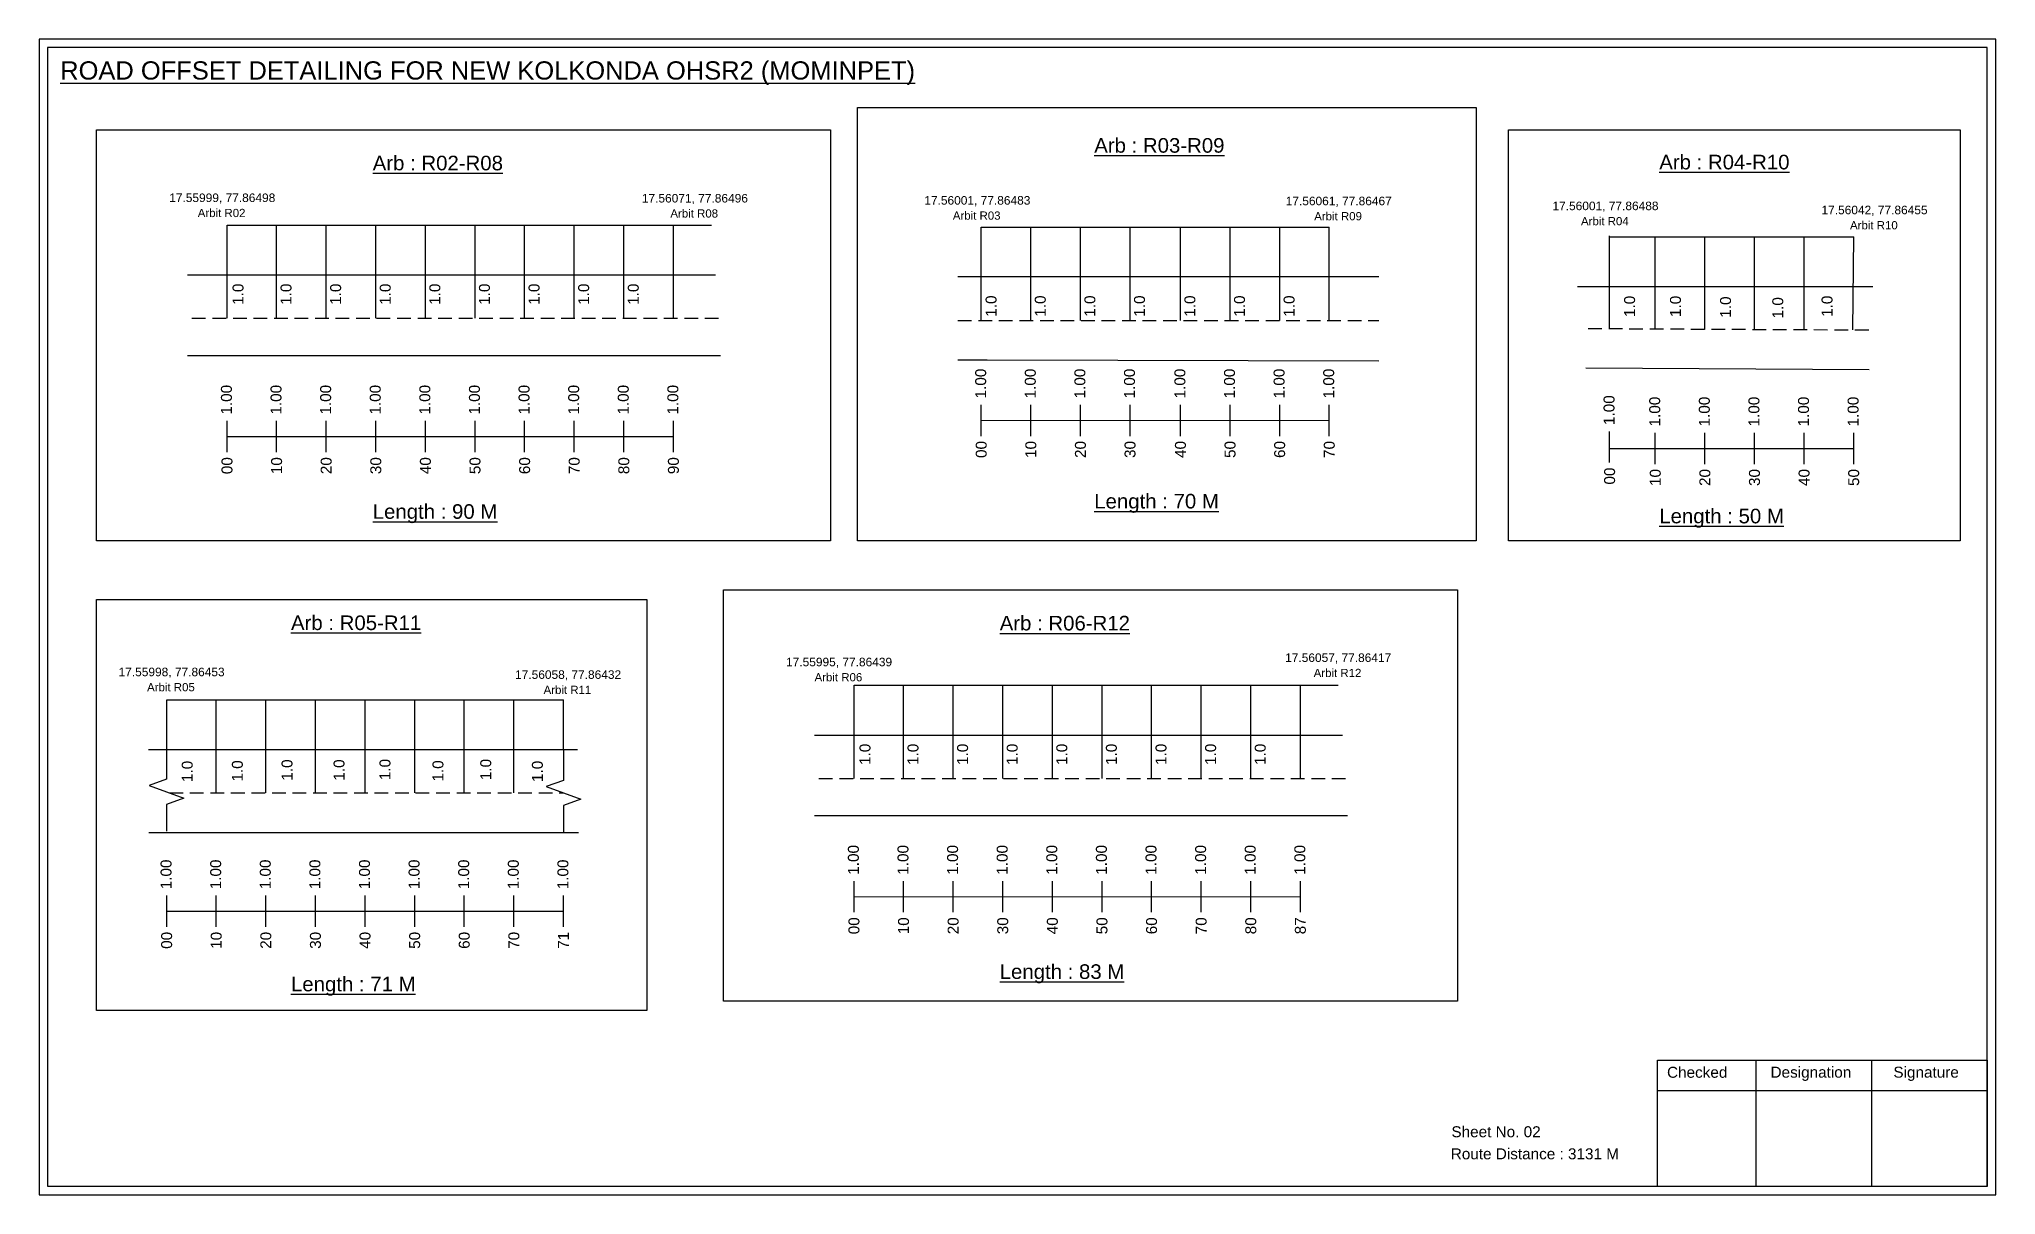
# Model space of a CAD drawing. Header units: inches. Extents: x 936 to 9757, y 449 to 1853.
# Drawn here: x 5766 to 6303, y 490 to 807 of the extents above; entities that cross this region are included whole.
import ezdxf

# ---------------------------------------------------------------- set-up
doc = ezdxf.new("R2010")
doc.units = ezdxf.units.IN
doc.header["$MEASUREMENT"] = 0
doc.linetypes.add('DASHED2', pattern=[0.375, 0.25, -0.125])
doc.layers.add('PDF_Geometry', color=7, linetype='Continuous')
doc.layers.add('PDF_Text', color=5, linetype='Continuous')
doc.styles.add('PDF Arial', font='arial.ttf')
doc.styles.get("Standard").update_dxf_attribs({"font": 'arial.ttf'})

msp = doc.modelspace()

# ---------------------------------------------------------------- texts
at = {"color": 242, "true_color": 0xcd2027}
for s, height, p in [('%%UROAD OFFSET DETAILING FOR NEW KOLKONDA OHSR2 (MOMINPET)', 5, (5772.01, 795.63)), ('%%UArb : R03-R09', 4, (6055.51, 775.59)), ('%%UArb : R02-R08', 4, (5857.69, 770.76)), ('%%UArb : R04-R10', 4, (6210.42, 771.02)), ('%%ULength : 70 M', 4, (6055.51, 678.09)), ('%%ULength : 90 M', 4, (5857.69, 675.26)), ('%%ULength : 50 M', 4, (6210.42, 674.02)), ('%%UArb : R05-R11', 4, (5835.28, 644.77)), ('%%UArb : R06-R12', 4, (6029.59, 644.67)), ('%%ULength : 83 M', 4, (6029.59, 549.17)), ('%%ULength : 71 M', 4, (5835.28, 545.77))]:
    msp.add_text(s, height=height, dxfattribs=at).set_placement(p)
at = {"color": 5}
for s, height, p in [('17.55999, 77.86498', 2.34, (5801.9, 762.07)), ('17.56071, 77.86496', 2.34, (5931.48, 761.94)), ('17.56001, 77.86483', 2.34, (6008.92, 761.36)), ('17.56061, 77.86467', 2.34, (6108, 761.19)), ('17.56001, 77.86488', 2.34, (6181.14, 759.84)), ('Arbit R02', 2.246, (5809.72, 757.95)), ('Arbit R08', 2.246, (5939.3, 757.82)), ('Arbit R03', 2.246, (6016.74, 757.24)), ('Arbit R09', 2.246, (6115.82, 757.07)), ('Arbit R04', 2.246, (6188.96, 755.71)), ('17.56042, 77.86455', 2.34, (6254.9, 758.72)), ('Arbit R10', 2.246, (6262.72, 754.59)), ('17.55998, 77.86453', 2.34, (5788.01, 632.12)), ('17.56058, 77.86432', 2.34, (5896.72, 631.4)), ('17.55995, 77.86439', 2.34, (5971.01, 634.85)), ('Arbit R06', 2.246, (5978.83, 630.73)), ('17.56057, 77.86417', 2.34, (6107.85, 636.03)), ('Arbit R12', 2.246, (6115.67, 631.9)), ('Arbit R05', 2.246, (5795.83, 628)), ('Arbit R11', 2.246, (5904.54, 627.27))]:
    msp.add_text(s, height=height, dxfattribs=at).set_placement(p)
for p in [(5822.26, 733.89), (5835.42, 733.89), (5849.02, 733.89), (5862.62, 733.89), (5876.22, 733.89), (5889.82, 733.89), (5903.42, 733.89), (5917.02, 733.89), (5930.62, 733.89), (6028.72, 730.64), (6042.21, 730.64), (6055.81, 730.64), (6069.41, 730.64), (6083.23, 730.64), (6096.83, 730.64), (6110.43, 730.64), (6203.78, 730.56), (6216.36, 730.56), (6230.09, 730.37), (6244.41, 730.18), (6257.92, 730.59), (5994.15, 607.8), (6007.31, 607.8), (6020.91, 607.8), (6034.51, 607.8), (6048.11, 607.8), (6061.71, 607.8), (6075.31, 607.8), (6088.91, 607.8), (6102.51, 607.8), (5808.33, 603.12), (5822.08, 603.25), (5835.7, 603.5), (5849.96, 603.5), (5862.55, 603.63), (5877.07, 603.25), (5890.18, 603.63), (5904.34, 603.13)]:
    msp.add_text('1.0', height=3, rotation=90).set_placement(p)
at = {"color": 217, "true_color": 0x93278f}
for s, p in [('1.00', (6025.87, 708.25)), ('1.00', (6039.47, 708.25)), ('1.00', (6053.07, 708.25)), ('1.00', (6066.67, 708.25)), ('1.00', (6080.49, 708.25)), ('1.00', (6094.09, 708.25)), ('1.00', (6107.69, 708.25)), ('1.00', (6121.29, 708.25)), ('1.00', (5819.08, 703.81)), ('1.00', (5832.68, 703.81)), ('1.00', (5846.28, 703.81)), ('1.00', (5859.88, 703.81)), ('1.00', (5873.48, 703.81)), ('1.00', (5887.08, 703.81)), ('1.00', (5900.68, 703.81)), ('1.00', (5914.28, 703.81)), ('1.00', (5927.88, 703.81)), ('1.00', (5941.48, 703.81)), ('1.00', (6198.15, 700.96)), ('1.00', (6210.67, 700.57)), ('1.00', (6224.27, 700.57)), ('1.00', (6237.87, 700.57)), ('1.00', (6251.47, 700.57)), ('1.00', (6265.07, 700.57)), ('00', (6026.02, 691.93)), ('10', (6039.62, 691.93)), ('20', (6053.22, 691.93)), ('30', (6066.82, 691.93)), ('40', (6080.64, 691.93)), ('50', (6094.24, 691.93)), ('60', (6107.84, 691.93)), ('70', (6121.44, 691.93)), ('00', (5819.23, 687.49)), ('10', (5832.83, 687.49)), ('20', (5846.43, 687.49)), ('30', (5860.03, 687.49)), ('40', (5873.63, 687.49)), ('50', (5887.23, 687.49)), ('60', (5900.83, 687.49)), ('70', (5914.43, 687.49)), ('80', (5928.03, 687.49)), ('90', (5941.63, 687.49)), ('00', (6198.3, 684.64)), ('10', (6210.82, 684.25)), ('20', (6224.42, 684.25)), ('30', (6238.02, 684.25)), ('40', (6251.62, 684.25)), ('50', (6265.22, 684.25)), ('1.00', (5990.97, 577.72)), ('1.00', (6004.57, 577.72)), ('1.00', (6018.17, 577.72)), ('1.00', (6031.77, 577.72)), ('1.00', (6045.37, 577.72)), ('1.00', (6058.97, 577.72)), ('1.00', (6072.57, 577.72)), ('1.00', (6086.17, 577.72)), ('1.00', (6099.77, 577.72)), ('1.00', (6113.37, 577.72)), ('1.00', (5802.53, 573.73)), ('1.00', (5816.13, 573.73)), ('1.00', (5829.73, 573.73)), ('1.00', (5843.33, 573.73)), ('1.00', (5856.93, 573.73)), ('1.00', (5870.53, 573.73)), ('1.00', (5884.13, 573.73)), ('1.00', (5897.73, 573.73)), ('1.00', (5911.33, 573.73)), ('00', (5991.12, 561.4)), ('10', (6004.72, 561.4)), ('20', (6018.32, 561.4)), ('30', (6031.92, 561.4)), ('40', (6045.52, 561.4)), ('50', (6059.12, 561.4)), ('60', (6072.72, 561.4)), ('70', (6086.32, 561.4)), ('80', (6099.92, 561.4)), ('87', (6113.52, 561.4)), ('00', (5802.68, 557.41)), ('10', (5816.28, 557.41)), ('20', (5829.88, 557.41)), ('30', (5843.48, 557.41)), ('40', (5857.08, 557.41)), ('50', (5870.68, 557.41)), ('60', (5884.28, 557.41)), ('70', (5897.88, 557.41)), ('71', (5911.48, 557.41))]:
    msp.add_text(s, height=3, rotation=90, dxfattribs=at).set_placement(p)
for s, p in [('Sheet No. 02', (6153.44, 505.79)), ('Route Distance : 3131 M', (6153.26, 499.74))]:
    msp.add_text(s, height=3).set_placement(p)
at = {"layer": 'PDF_Text', "color": 7, "attachment_point": 7, "style": 'PDF Arial'}
for s, insert, char_height in [('Checked', (6212.55, 522.04), 3.001), ('Designation', (6240.93, 521.21), 3.0006), ('Signature', (6274.61, 521.21), 3.001)]:
    msp.add_mtext(s, dxfattribs=dict(at, insert=insert, char_height=char_height))

# ---------------------------------------------------------------- linework, layer by layer
at = {"color": 5}
for p, q in [((5817.75, 755.75), (5950.53, 755.75)), ((6024.55, 755.18), (6119.96, 755.18)), ((6196.82, 752.51), (6263.74, 752.51)), ((5989.65, 629.66), (6122.42, 629.66)), ((5801.2, 625.67), (5910, 625.67))]:
    msp.add_line(p, q, dxfattribs=at)
for p, q in [((5817.75, 730.21), (5817.75, 755.75)), ((5831.35, 730.21), (5831.35, 755.75)), ((5844.95, 730.21), (5844.95, 755.75)), ((5858.55, 730.21), (5858.55, 755.75)), ((5872.15, 730.21), (5872.15, 755.75)), ((5885.75, 730.21), (5885.75, 755.75)), ((5899.35, 730.21), (5899.35, 755.75)), ((5912.95, 730.21), (5912.95, 755.75)), ((5926.55, 730.21), (5926.55, 755.75)), ((5940.15, 730.21), (5940.15, 755.75)), ((6024.55, 729.65), (6024.55, 755.18)), ((6038.15, 729.65), (6038.15, 755.18)), ((6051.75, 729.65), (6051.75, 755.18)), ((6065.35, 729.65), (6065.35, 755.18)), ((6079.16, 729.65), (6079.16, 755.18)), ((6092.76, 729.65), (6092.76, 755.18)), ((6106.36, 729.65), (6106.36, 755.18)), ((6119.96, 729.65), (6119.96, 755.18)), ((6196.82, 727.28), (6196.82, 752.82)), ((6209.34, 727.23), (6209.34, 752.51)), ((6222.94, 727.18), (6222.94, 752.51)), ((6236.54, 727.24), (6236.54, 752.51)), ((6250.14, 726.98), (6250.14, 752.51)), ((6263.51, 727.01), (6263.74, 752.51)), ((5806.87, 742.1), (5951.66, 742.1)), ((6133.56, 741.53), (6018.14, 741.53)), ((6268.99, 738.84), (6188.04, 738.84)), ((5953.07, 719.91), (5806.87, 719.91)), ((6018.14, 718.84), (6026.19, 718.84)), ((6026.19, 718.84), (6133.56, 718.55)), ((6190.25, 716.64), (6267.97, 716.21)), ((5989.65, 604.13), (5989.65, 629.66)), ((6003.25, 604.13), (6003.25, 629.66)), ((6016.85, 604.13), (6016.85, 629.66)), ((6030.45, 604.13), (6030.45, 629.66)), ((6044.05, 604.13), (6044.05, 629.66)), ((6057.65, 604.13), (6057.65, 629.66)), ((6071.25, 604.13), (6071.25, 629.66)), ((6084.85, 604.13), (6084.85, 629.66)), ((6098.45, 604.13), (6098.45, 629.66)), ((6112.05, 604.13), (6112.05, 629.66)), ((5801.2, 612.02), (5801.2, 625.67)), ((5814.8, 600.14), (5814.8, 625.67)), ((5828.4, 600.14), (5828.4, 625.67)), ((5842, 600.14), (5842, 625.67)), ((5855.6, 600.14), (5855.6, 625.67)), ((5869.2, 600.14), (5869.2, 625.67)), ((5882.8, 600.14), (5882.8, 625.67)), ((5896.4, 600.14), (5896.4, 625.67)), ((5910, 612.02), (5910, 625.67)), ((5796.21, 612.02), (5913.82, 612.08)), ((5978.77, 616.01), (6123.55, 616.01)), ((6124.97, 593.82), (5978.77, 593.82)), ((5796.35, 589.33), (5914.13, 589.33))]:
    msp.add_line(p, q)
at = {"linetype": 'DASHED2', "ltscale": 15}
for p, q in [((5808.14, 730.21), (5952.5, 730.21)), ((6018.14, 729.65), (6133.56, 729.65)), ((6190.96, 727.42), (6269.24, 727.01)), ((5980.04, 604.13), (6124.4, 604.13)), ((5801.96, 600.14), (5910, 600.14))]:
    msp.add_line(p, q, dxfattribs=at)
at = {"color": 217, "true_color": 0x93278f}
for p, q in [((6024.55, 697.95), (6024.55, 706.51)), ((6038.15, 697.95), (6038.15, 706.51)), ((6051.75, 697.95), (6051.75, 706.51)), ((6065.35, 697.95), (6065.35, 706.51)), ((6079.16, 697.95), (6079.16, 706.51)), ((6092.76, 697.95), (6092.76, 706.51)), ((6106.36, 697.95), (6106.36, 706.51)), ((6119.96, 697.95), (6119.96, 706.51)), ((5817.75, 693.51), (5817.75, 702.07)), ((5817.75, 697.78), (5940.15, 697.81)), ((5831.35, 693.51), (5831.35, 702.07)), ((5844.95, 693.51), (5844.95, 702.07)), ((5858.55, 693.51), (5858.55, 702.07)), ((5872.15, 693.51), (5872.15, 702.07)), ((5885.75, 693.51), (5885.75, 702.07)), ((5899.35, 693.51), (5899.35, 702.07)), ((5912.95, 693.51), (5912.95, 702.07)), ((5926.55, 693.51), (5926.55, 702.07)), ((5940.15, 693.51), (5940.15, 702.07)), ((6024.55, 702.22), (6119.96, 702.28)), ((6196.82, 690.67), (6196.82, 699.22)), ((6209.34, 690.28), (6209.34, 698.84)), ((6222.94, 690.28), (6222.94, 698.84)), ((6236.54, 690.28), (6236.54, 698.84)), ((6250.14, 690.28), (6250.14, 698.84)), ((6263.74, 690.28), (6263.74, 698.84)), ((6196.82, 694.55), (6263.74, 694.56)), ((5989.65, 567.43), (5989.65, 575.98)), ((6003.25, 567.43), (6003.25, 575.98)), ((6016.85, 567.43), (6016.85, 575.98)), ((6030.45, 567.43), (6030.45, 575.98)), ((6044.05, 567.43), (6044.05, 575.98)), ((6057.65, 567.43), (6057.65, 575.98)), ((6071.25, 567.43), (6071.25, 575.98)), ((6084.85, 567.43), (6084.85, 575.98)), ((6098.45, 567.43), (6098.45, 575.98)), ((6112.05, 567.43), (6112.05, 575.98)), ((5801.2, 563.44), (5801.2, 571.99)), ((5814.8, 563.44), (5814.8, 571.99)), ((5828.4, 563.44), (5828.4, 571.99)), ((5842, 563.44), (5842, 571.99)), ((5855.6, 563.44), (5855.6, 571.99)), ((5869.2, 563.44), (5869.2, 571.99)), ((5882.8, 563.44), (5882.8, 571.99)), ((5896.4, 563.44), (5896.4, 571.99)), ((5910, 563.44), (5910, 571.99)), ((5989.65, 571.7), (6112.05, 571.72)), ((5801.2, 567.71), (5910, 567.71))]:
    msp.add_line(p, q, dxfattribs=at)
for points in [[(5990.62, 788.02), (6160.23, 788.02), (6160.23, 669.19), (5990.62, 669.19)], [(5781.98, 781.87), (5983.21, 781.87), (5983.21, 669.19), (5781.98, 669.19)], [(6169.12, 781.87), (6292.92, 781.87), (6292.92, 669.19), (6169.12, 669.19)], [(5953.87, 655.79), (6155.11, 655.79), (6155.11, 543.11), (5953.87, 543.11)], [(5781.98, 653.15), (5932.83, 653.15), (5932.83, 540.47), (5781.98, 540.47)]]:
    msp.add_lwpolyline(points, close=True)
at = {"linetype": 'Continuous'}
for points in [[(5801.18, 612.3), (5801.18, 603.87), (5796.44, 602.15), (5805.93, 598.69), (5801.18, 596.97), (5801.18, 589.62)], [(5910, 612.02), (5910, 603.59), (5905.26, 601.86), (5914.75, 598.41), (5910, 596.68), (5910, 589.33)]]:
    msp.add_lwpolyline(points, dxfattribs=at)
at = {"layer": 'PDF_Geometry'}
for points in [[(5766.23, 806.71), (5766.23, 490), (6302.71, 490), (6302.71, 806.71)], [(5768.56, 804.38), (5768.56, 492.42), (6300.29, 492.42), (6300.29, 804.38)]]:
    msp.add_lwpolyline(points, close=True, dxfattribs=at)
at = {"layer": 'PDF_Geometry', "color": 242, "true_color": 0xcc1f26}
msp.add_lwpolyline([(6300.29, 492.32), (6209.94, 492.32), (6209.94, 526.93), (6300.29, 526.93)], close=True, dxfattribs=at)
for points in [[(6236.93, 526.93), (6236.93, 492.32)], [(6268.65, 526.93), (6268.65, 492.32)], [(6209.94, 518.56), (6300.29, 518.56)]]:
    msp.add_lwpolyline(points, dxfattribs=at)

msp.set_redraw_order([(e.dxf.handle, doc.entitydb.next_handle()) for e in msp.query("TEXT MTEXT ATTDEF DIMENSION ARC_DIMENSION")])  # texts and dimensions are drawn at this point

doc.saveas('drawing.dxf')
